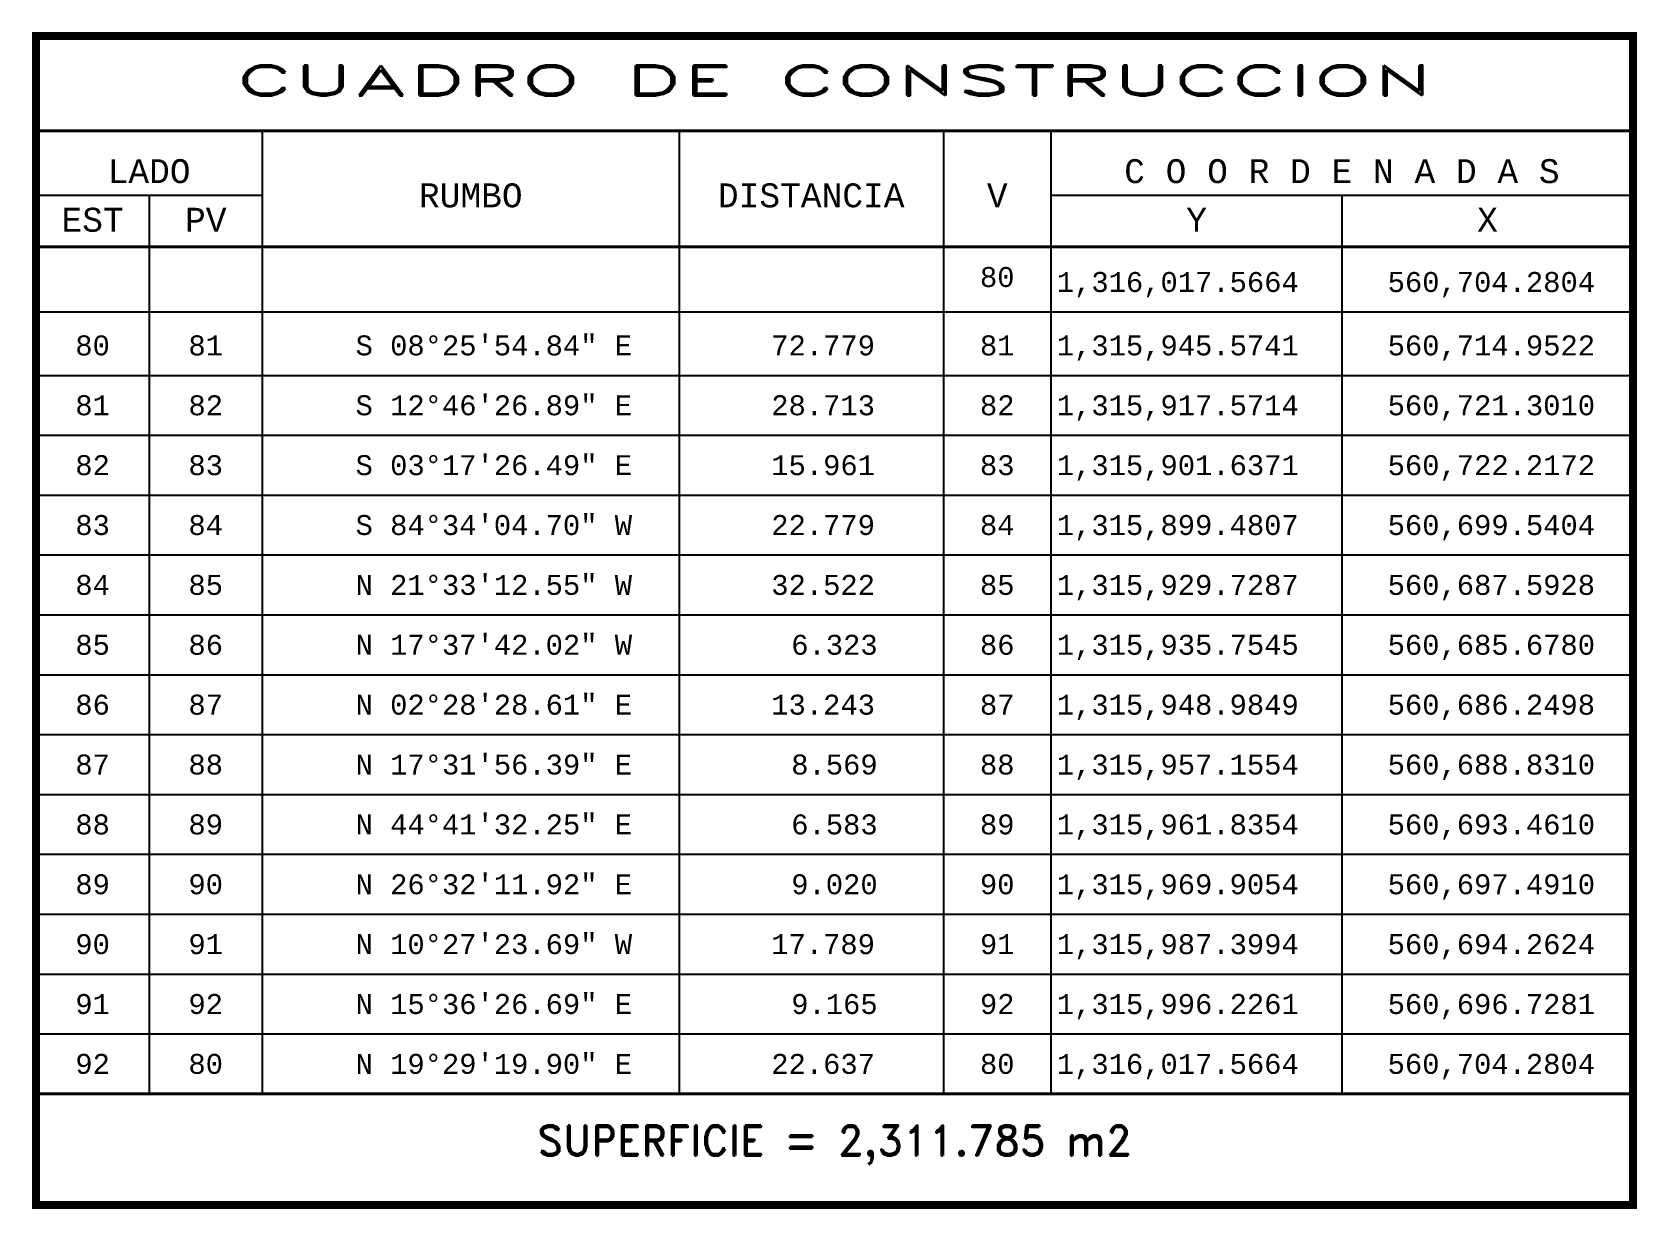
# Model space of a CAD drawing. Header units: millimetres. Extents: x -6666 to 12802, y -941 to 4807.
# Drawn here: x 4006.8 to 4207.7, y 961.2 to 1108.7 of the extents above; entities that cross this region are included whole.
import ezdxf
from ezdxf.enums import TextEntityAlignment as Align

# ---------------------------------------------------------------- set-up
doc = ezdxf.new("R2010")
doc.units = ezdxf.units.MM
for name, color, linetype in [('CVL_CUADCON', 1, 'Continuous'), ('CVL_CUADCON_LIN', 8, 'Continuous'), ('CVL_CUADCON_TIT', 1, 'Continuous'), ('CVL_CUADCON_TX', 2, 'Continuous')]:
    doc.layers.add(name, color=color, linetype=linetype)
doc.styles.add('HUECA1', font='HUECA1.shx')
doc.styles.add('MONOTXT4', font='MONOTXT4.shx')

msp = doc.modelspace()

# ---------------------------------------------------------------- texts
at = {"layer": 'CVL_CUADCON_TIT', "color": 1, "style": 'HUECA1', "width": 1.758658}
msp.add_text('CUADRO DE CONSTRUCCION', height=3.75, dxfattribs=at).set_placement((4032.2754, 1100.7421), (4182.2079, 1100.7421), align=Align.FIT)
at = {"layer": 'CVL_CUADCON_TIT', "color": 1, "style": 'MONOTXT4'}
for s, p in [('LADO', (4021.4254, 1089.7471)), ('C O O R D E N A D A S', (4170.7754, 1089.7471)), ('EST', (4014.3504, 1083.6571)), ('PV', (4028.5254, 1083.6571)), ('Y', (4152.5754, 1083.6571)), ('X', (4189.0004, 1083.6571))]:
    msp.add_text(s, height=3, dxfattribs=at).set_placement(p, align=Align.CENTER)
at = {"layer": 'CVL_CUADCON_TIT', "color": 1}
for s, height, style, p in [('RUMBO', 3, 'MONOTXT4', (4061.7004, 1088.2171)), ('DISTANCIA', 3, 'MONOTXT4', (4104.3254, 1088.2171)), ('V', 3, 'MONOTXT4', (4127.6254, 1088.2171)), ('SUPERFICIE = 2,311.785 m2', 3.75, 'HUECA1', (4107.2417, 969.2496))]:
    msp.add_text(s, height=height, dxfattribs=dict(at, style=style)).set_placement(p, align=Align.MIDDLE)
at = {"layer": 'CVL_CUADCON_TX', "color": 2, "style": 'MONOTXT4'}
for s, p in [('80', (4127.6154, 1076.7371)), ('80', (4014.3504, 1068.1671)), ('81', (4028.5117, 1068.1671)), ('81', (4127.6154, 1068.1671)), ('81', (4014.3504, 1060.6671)), ('82', (4028.5117, 1060.6671)), ('82', (4127.6154, 1060.6671)), ('82', (4014.3504, 1053.1671)), ('83', (4028.5117, 1053.1671)), ('83', (4127.6154, 1053.1671)), ('83', (4014.3504, 1045.6671)), ('84', (4028.5117, 1045.6671)), ('84', (4127.6154, 1045.6671)), ('84', (4014.3504, 1038.1671)), ('85', (4028.5117, 1038.1671)), ('85', (4127.6154, 1038.1671)), ('85', (4014.3504, 1030.6671)), ('86', (4028.5117, 1030.6671)), ('86', (4127.6154, 1030.6671)), ('86', (4014.3504, 1023.1671)), ('87', (4028.5117, 1023.1671)), ('87', (4127.6154, 1023.1671)), ('87', (4014.3504, 1015.6671)), ('88', (4028.5117, 1015.6671)), ('88', (4127.6154, 1015.6671)), ('88', (4014.3504, 1008.1671)), ('89', (4028.5117, 1008.1671)), ('89', (4127.6154, 1008.1671)), ('89', (4014.3504, 1000.6671)), ('90', (4028.5117, 1000.6671)), ('90', (4127.6154, 1000.6671)), ('90', (4014.3504, 993.1671)), ('91', (4028.5117, 993.1671)), ('91', (4127.6154, 993.1671)), ('91', (4014.3504, 985.6671)), ('92', (4028.5117, 985.6671)), ('92', (4127.6154, 985.6671)), ('92', (4014.3504, 978.1671)), ('80', (4028.5117, 978.1671)), ('80', (4127.6154, 978.1671))]:
    msp.add_text(s, height=2.5, dxfattribs=at).set_placement(p, align=Align.CENTER)
for s, p in [('1,316,017.5664', (4135.0754, 1076.1121)), ('560,704.2804', (4176.5004, 1076.1121)), ('S 08%%d25\'54.84" E', (4047.2754, 1068.1671)), ('72.779', (4099.3254, 1068.1671)), ('1,315,945.5741', (4135.0754, 1068.1671)), ('560,714.9522', (4176.5004, 1068.1671)), ('S 12%%d46\'26.89" E', (4047.2754, 1060.6671)), ('28.713', (4099.3254, 1060.6671)), ('1,315,917.5714', (4135.0754, 1060.6671)), ('560,721.3010', (4176.5004, 1060.6671)), ('S 03%%d17\'26.49" E', (4047.2754, 1053.1671)), ('15.961', (4099.3254, 1053.1671)), ('1,315,901.6371', (4135.0754, 1053.1671)), ('560,722.2172', (4176.5004, 1053.1671)), ('S 84%%d34\'04.70" W', (4047.2754, 1045.6671)), ('22.779', (4099.3254, 1045.6671)), ('1,315,899.4807', (4135.0754, 1045.6671)), ('560,699.5404', (4176.5004, 1045.6671)), ('N 21%%d33\'12.55" W', (4047.2754, 1038.1671)), ('32.522', (4099.3254, 1038.1671)), ('1,315,929.7287', (4135.0754, 1038.1671)), ('560,687.5928', (4176.5004, 1038.1671)), ('N 17%%d37\'42.02" W', (4047.2754, 1030.6671)), ('6.323', (4101.8254, 1030.6671)), ('1,315,935.7545', (4135.0754, 1030.6671)), ('560,685.6780', (4176.5004, 1030.6671)), ('N 02%%d28\'28.61" E', (4047.2754, 1023.1671)), ('13.243', (4099.3254, 1023.1671)), ('1,315,948.9849', (4135.0754, 1023.1671)), ('560,686.2498', (4176.5004, 1023.1671)), ('N 17%%d31\'56.39" E', (4047.2754, 1015.6671)), ('8.569', (4101.8254, 1015.6671)), ('1,315,957.1554', (4135.0754, 1015.6671)), ('560,688.8310', (4176.5004, 1015.6671)), ('N 44%%d41\'32.25" E', (4047.2754, 1008.1671)), ('6.583', (4101.8254, 1008.1671)), ('1,315,961.8354', (4135.0754, 1008.1671)), ('560,693.4610', (4176.5004, 1008.1671)), ('N 26%%d32\'11.92" E', (4047.2754, 1000.6671)), ('9.020', (4101.8254, 1000.6671)), ('1,315,969.9054', (4135.0754, 1000.6671)), ('560,697.4910', (4176.5004, 1000.6671)), ('N 10%%d27\'23.69" W', (4047.2754, 993.1671)), ('17.789', (4099.3254, 993.1671)), ('1,315,987.3994', (4135.0754, 993.1671)), ('560,694.2624', (4176.5004, 993.1671)), ('N 15%%d36\'26.69" E', (4047.2754, 985.6671)), ('9.165', (4101.8254, 985.6671)), ('1,315,996.2261', (4135.0754, 985.6671)), ('560,696.7281', (4176.5004, 985.6671)), ('N 19%%d29\'19.90" E', (4047.2754, 978.1671)), ('22.637', (4099.3254, 978.1671)), ('1,316,017.5664', (4135.0754, 978.1671)), ('560,704.2804', (4176.5004, 978.1671))]:
    msp.add_text(s, height=2.5, dxfattribs=at).set_placement(p)

# ---------------------------------------------------------------- linework, layer by layer
at = {"layer": 'CVL_CUADCON', "color": 1, "linetype": 'Continuous', "const_width": 1, "flags": 128}
msp.add_lwpolyline([(4007.2754, 1108.1671), (4207.2079, 1108.1671), (4207.2079, 961.7496), (4007.2754, 961.7496)], close=True, dxfattribs=at)
at = {"layer": 'CVL_CUADCON', "color": 1, "linetype": 'Continuous', "const_width": 0.375, "flags": 128}
for points in [[(4007.2754, 1096.2946), (4207.2079, 1096.2946)], [(4007.2754, 1081.7496), (4207.2079, 1081.7496)], [(4007.2754, 975.6671), (4207.2079, 975.6671)]]:
    msp.add_lwpolyline(points, dxfattribs=at)
at = {"layer": 'CVL_CUADCON_LIN', "color": 8, "linetype": 'Continuous'}
for p, q in [((4035.5979, 1096.2946), (4035.5979, 975.6671)), ((4087.7754, 1096.2946), (4087.7754, 975.6671)), ((4120.8829, 1096.2946), (4120.8829, 975.6671)), ((4134.3479, 1096.2946), (4134.3479, 975.6671)), ((4007.2754, 1088.2246), (4035.5979, 1088.2246)), ((4021.4254, 1088.2246), (4021.4254, 975.6671)), ((4134.3479, 1088.2246), (4207.2079, 1088.2246)), ((4170.7779, 1088.2246), (4170.7779, 975.6671)), ((4007.2754, 1073.6121), (4207.2079, 1073.6121)), ((4007.2754, 1065.6671), (4207.2079, 1065.6671)), ((4007.2754, 1058.1671), (4207.2079, 1058.1671)), ((4007.2754, 1050.6671), (4207.2079, 1050.6671)), ((4007.2754, 1043.1671), (4207.2079, 1043.1671)), ((4007.2754, 1035.6671), (4207.2079, 1035.6671)), ((4007.2754, 1028.1671), (4207.2079, 1028.1671)), ((4007.2754, 1020.6671), (4207.2079, 1020.6671)), ((4007.2754, 1013.1671), (4207.2079, 1013.1671)), ((4007.2754, 1005.6671), (4207.2079, 1005.6671)), ((4007.2754, 998.1671), (4207.2079, 998.1671)), ((4007.2754, 990.6671), (4207.2079, 990.6671)), ((4007.2754, 983.1671), (4207.2079, 983.1671)), ((4007.2754, 975.6671), (4207.2079, 975.6671))]:
    msp.add_line(p, q, dxfattribs=at)

msp.set_redraw_order([(e.dxf.handle, doc.entitydb.next_handle()) for e in msp.query("TEXT MTEXT ATTDEF DIMENSION ARC_DIMENSION")])  # texts and dimensions are drawn at this point

doc.saveas('drawing.dxf')
